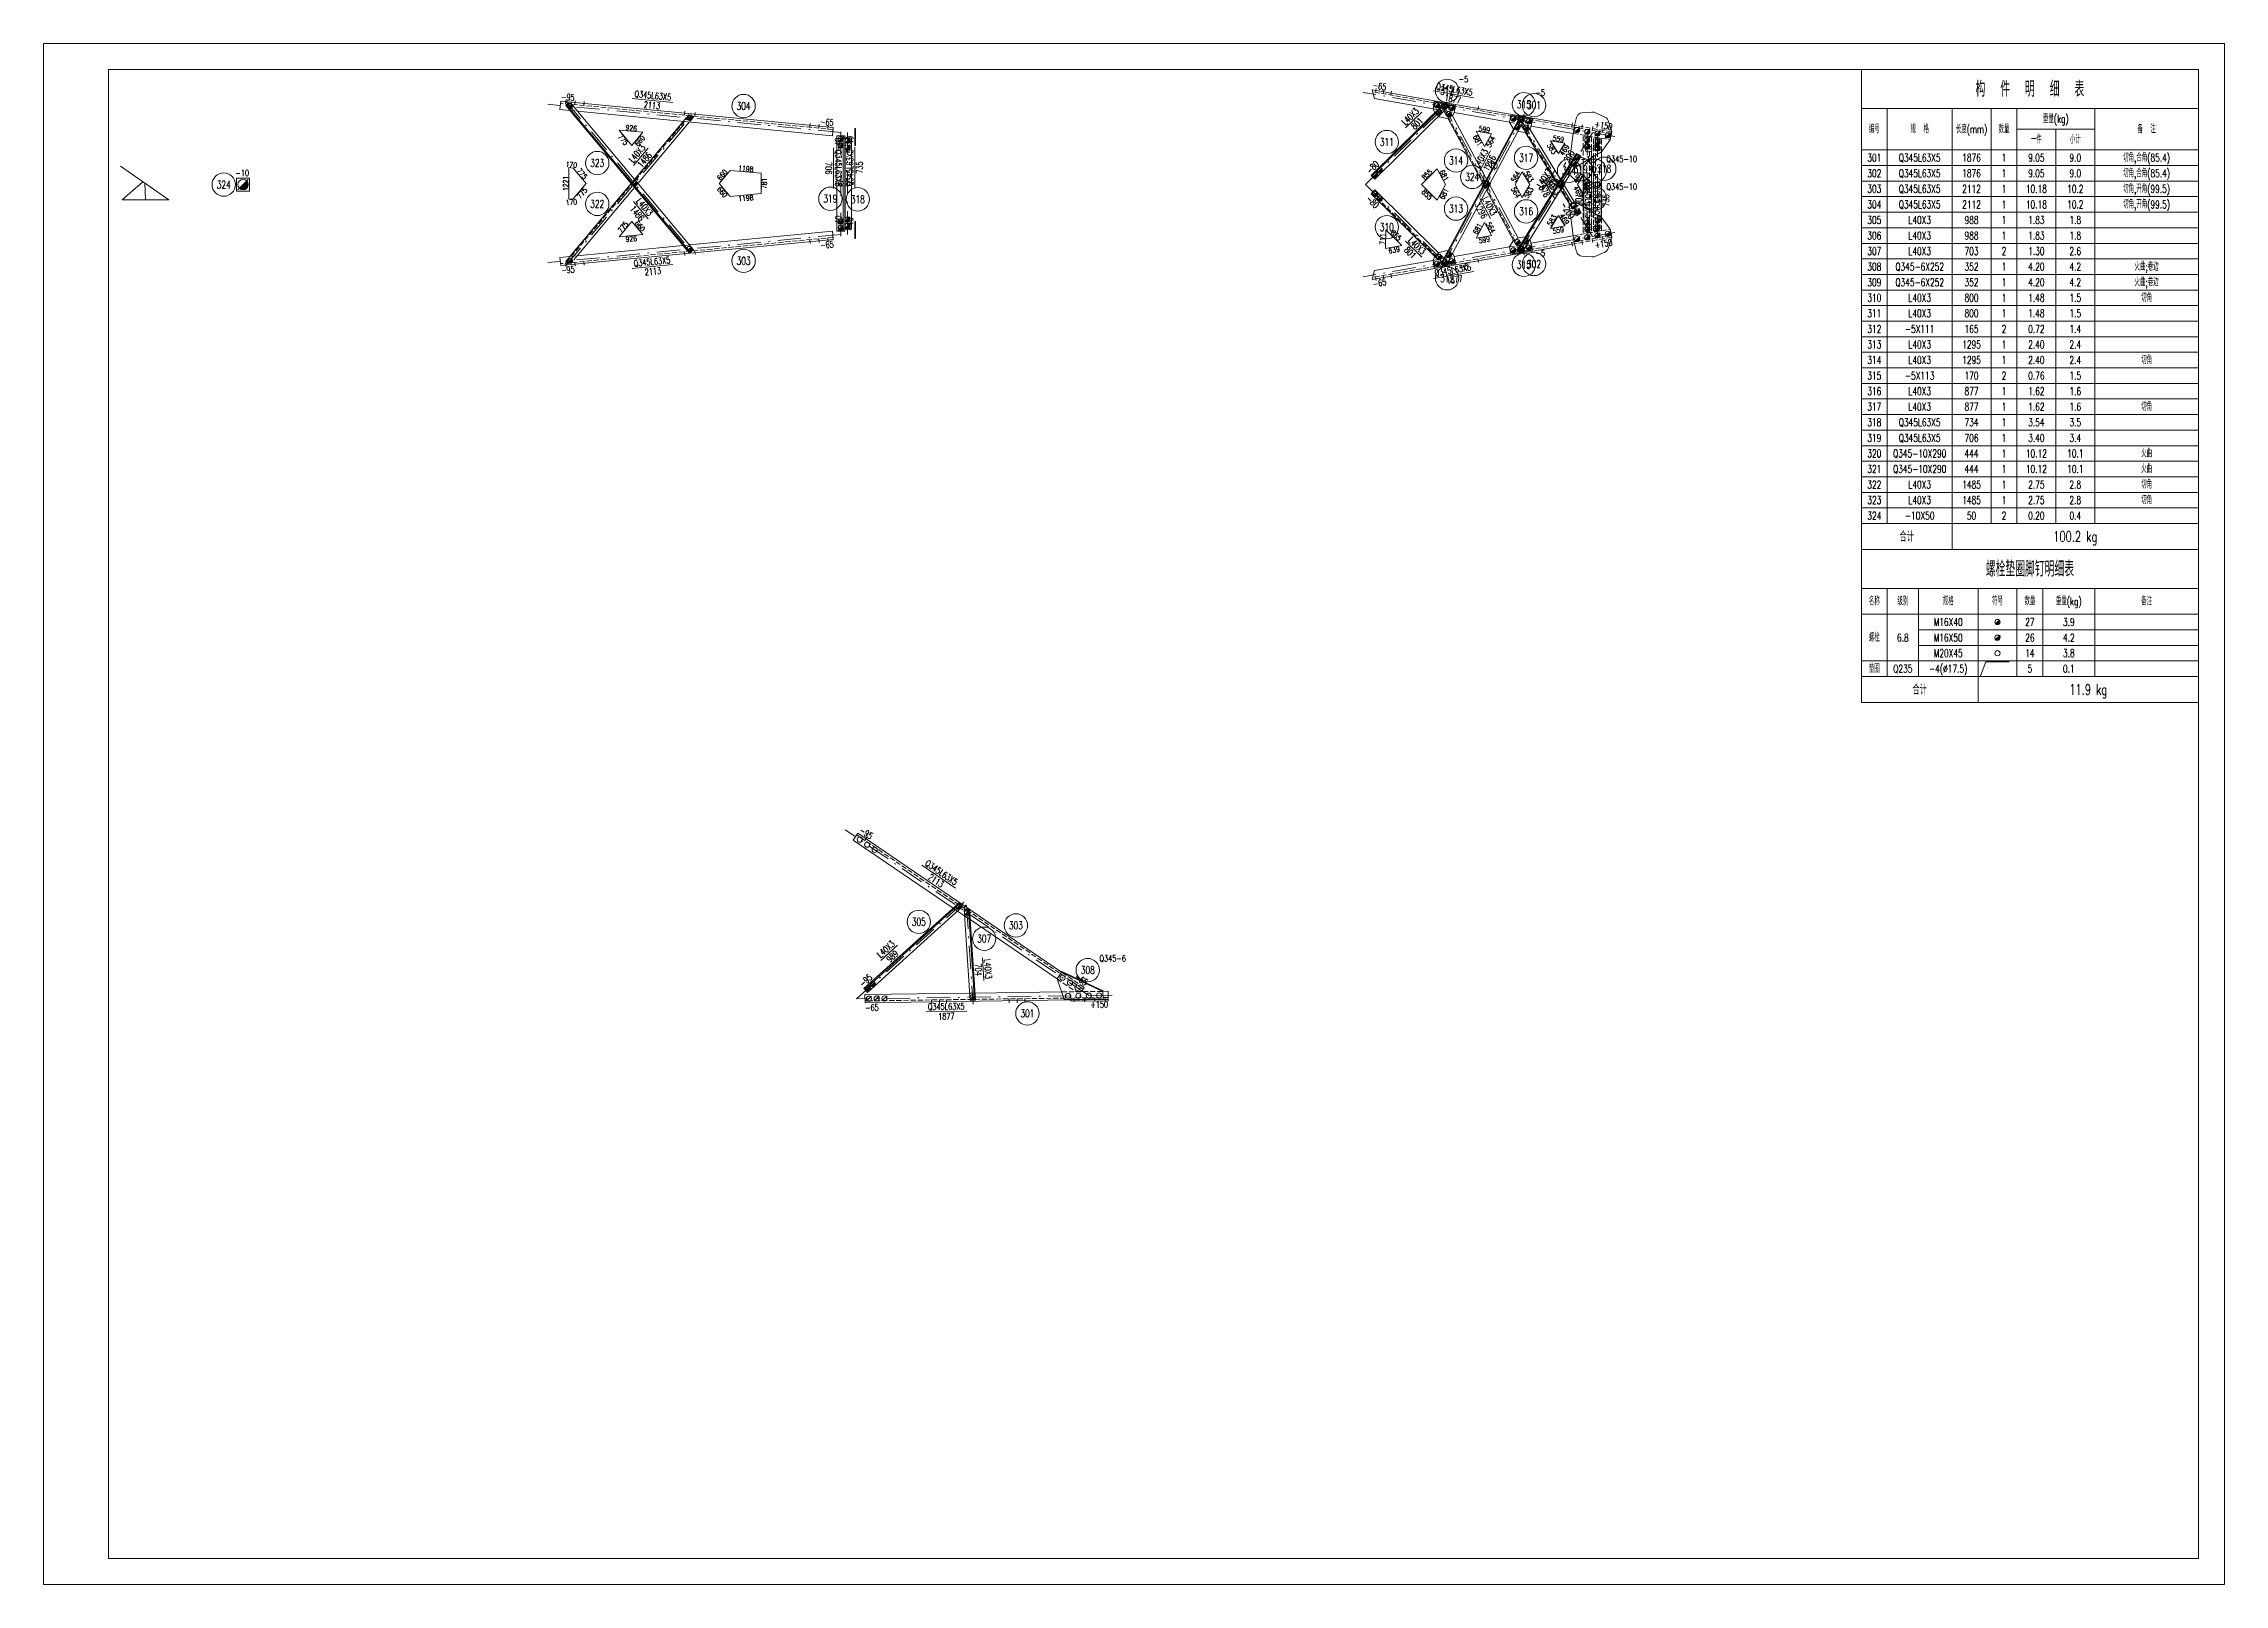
# Model space of a CAD drawing. Extents: x 0 to 841, y 0 to 5426.
# Drawn here: x 0 to 841, y 3020 to 3614 of the extents above; entities that cross this region are included whole.
import ezdxf
from ezdxf.enums import TextEntityAlignment as Align

# ---------------------------------------------------------------- set-up
doc = ezdxf.new("R2010")
doc.units = 0
doc.header["$MEASUREMENT"] = 0
doc.linetypes.add('Dash', pattern=[2.75, 2, -0.75])
doc.linetypes.add('DashDot', pattern=[15.6, 9, -3, 0.6, -3])
doc.layers.get('0').update_dxf_attribs({"linetype": 'CONTINUOUS', "lineweight": 25})
doc.styles.get("Standard").update_dxf_attribs({"font": 'simplex.shx', "width": 0.7, "height": 3, "bigfont": 'gbhzfs.shx'})

msp = doc.modelspace()

# ---------------------------------------------------------------- texts
at = {"color": 7, "linetype": 'Continuous', "lineweight": 13, "width": 0.7}
for s, p in [('-5', (545.74, 3600.3)), ('-5', (575.35, 3595.1)), ('-10', (555.46, 3567.1)), ('-10', (592.76, 3569.44)), ('Q345-10', (602.69, 3569.5)), ('-10', (73.95, 3564.16)), ('Q345-10', (602.69, 3558.82)), ('-5', (575.35, 3533.23)), ('-5', (545.74, 3528.03)), ('Q345-6', (407.16, 3261.32))]:
    msp.add_text(s, height=2.4, dxfattribs=at).set_placement(p, align=Align.MIDDLE_LEFT)
at = {"color": 3, "linetype": 'Continuous', "lineweight": 13, "width": 0.7}
for s, height, p in [('构  件  明  细  表', 6, (766, 3596.5)), ('编号', 3, (706, 3581)), ('规  格', 3, (723.5, 3581)), ('长度(mm)', 3, (743.5, 3581)), ('数量', 3, (756, 3581)), ('重量(kg)', 3, (776, 3585)), ('备  注', 3, (811, 3581)), ('一件', 3, (768.5, 3577)), ('小计', 3, (783.5, 3577)), ('301', 3, (706, 3570)), ('Q345L63X5', 3, (723.5, 3570)), ('1876', 3, (743.5, 3570)), ('1', 3, (756, 3570)), ('9.05', 3, (768.5, 3570)), ('9.0', 3, (783.5, 3570)), ('切角,合角(85.4)', 3, (811, 3570)), ('切角,合角(85.4)', 3, (811, 3564)), ('302', 3, (706, 3564)), ('303', 3, (706, 3558)), ('Q345L63X5', 3, (723.5, 3564)), ('Q345L63X5', 3, (723.5, 3558)), ('2112', 3, (743.5, 3558)), ('1876', 3, (743.5, 3564)), ('1', 3, (756, 3564)), ('1', 3, (756, 3558)), ('10.18', 3, (768.5, 3558)), ('9.05', 3, (768.5, 3564)), ('10.2', 3, (783.5, 3558)), ('9.0', 3, (783.5, 3564)), ('切角,开角(99.5)', 3, (811, 3558)), ('304', 3, (706, 3552)), ('Q345L63X5', 3, (723.5, 3552)), ('2112', 3, (743.5, 3552)), ('1', 3, (756, 3552)), ('10.18', 3, (768.5, 3552)), ('10.2', 3, (783.5, 3552)), ('切角,开角(99.5)', 3, (811, 3552)), ('305', 3, (706, 3546)), ('306', 3, (706, 3540)), ('L40X3', 3, (723.5, 3546)), ('L40X3', 3, (723.5, 3540)), ('988', 3, (743.5, 3546)), ('988', 3, (743.5, 3540)), ('1', 3, (756, 3546)), ('1', 3, (756, 3540)), ('1.83', 3, (768.5, 3546)), ('1.83', 3, (768.5, 3540)), ('1.8', 3, (783.5, 3546)), ('1.8', 3, (783.5, 3540)), ('307', 3, (706, 3534)), ('L40X3', 3, (723.5, 3534)), ('703', 3, (743.5, 3534)), ('2', 3, (756, 3534)), ('1.30', 3, (768.5, 3534)), ('2.6', 3, (783.5, 3534)), ('308', 3, (706, 3528)), ('Q345-6X252', 3, (723.5, 3528)), ('352', 3, (743.5, 3528)), ('1', 3, (756, 3528)), ('4.20', 3, (768.5, 3528)), ('4.2', 3, (783.5, 3528)), ('火曲;卷边', 3, (811, 3528)), ('火曲;卷边', 3, (811, 3522)), ('309', 3, (706, 3522)), ('310', 3, (706, 3516)), ('Q345-6X252', 3, (723.5, 3522)), ('L40X3', 3, (723.5, 3516)), ('352', 3, (743.5, 3522)), ('800', 3, (743.5, 3516)), ('1', 3, (756, 3522)), ('1', 3, (756, 3516)), ('4.20', 3, (768.5, 3522)), ('1.48', 3, (768.5, 3516)), ('4.2', 3, (783.5, 3522)), ('1.5', 3, (783.5, 3516)), ('切角', 3, (811, 3516)), ('311', 3, (706, 3510)), ('L40X3', 3, (723.5, 3510)), ('800', 3, (743.5, 3510)), ('1', 3, (756, 3510)), ('1.48', 3, (768.5, 3510)), ('1.5', 3, (783.5, 3510)), ('312', 3, (706, 3504)), ('313', 3, (706, 3498)), ('-5X111', 3, (723.5, 3504)), ('L40X3', 3, (723.5, 3498)), ('1295', 3, (743.5, 3498)), ('165', 3, (743.5, 3504)), ('2', 3, (756, 3504)), ('1', 3, (756, 3498)), ('0.72', 3, (768.5, 3504)), ('2.40', 3, (768.5, 3498)), ('2.4', 3, (783.5, 3498)), ('1.4', 3, (783.5, 3504)), ('314', 3, (706, 3492)), ('L40X3', 3, (723.5, 3492)), ('1295', 3, (743.5, 3492)), ('1', 3, (756, 3492)), ('2.40', 3, (768.5, 3492)), ('2.4', 3, (783.5, 3492)), ('切角', 3, (811, 3492)), ('315', 3, (706, 3486)), ('-5X113', 3, (723.5, 3486)), ('170', 3, (743.5, 3486)), ('2', 3, (756, 3486)), ('0.76', 3, (768.5, 3486)), ('1.5', 3, (783.5, 3486)), ('316', 3, (706, 3480)), ('317', 3, (706, 3474)), ('L40X3', 3, (723.5, 3480)), ('L40X3', 3, (723.5, 3474)), ('877', 3, (743.5, 3480)), ('877', 3, (743.5, 3474)), ('1', 3, (756, 3480)), ('1', 3, (756, 3474)), ('1.62', 3, (768.5, 3480)), ('1.62', 3, (768.5, 3474)), ('1.6', 3, (783.5, 3480)), ('1.6', 3, (783.5, 3474)), ('切角', 3, (811, 3474)), ('318', 3, (706, 3468)), ('Q345L63X5', 3, (723.5, 3468)), ('734', 3, (743.5, 3468)), ('1', 3, (756, 3468)), ('3.54', 3, (768.5, 3468)), ('3.5', 3, (783.5, 3468)), ('319', 3, (706, 3462)), ('320', 3, (706, 3456)), ('Q345-10X290', 3, (723.5, 3456)), ('Q345L63X5', 3, (723.5, 3462)), ('706', 3, (743.5, 3462)), ('444', 3, (743.5, 3456)), ('1', 3, (756, 3462)), ('1', 3, (756, 3456)), ('10.12', 3, (768.5, 3456)), ('3.40', 3, (768.5, 3462)), ('10.1', 3, (783.5, 3456)), ('3.4', 3, (783.5, 3462)), ('火曲', 3, (811, 3456)), ('321', 3, (706, 3450)), ('Q345-10X290', 3, (723.5, 3450)), ('444', 3, (743.5, 3450)), ('1', 3, (756, 3450)), ('10.12', 3, (768.5, 3450)), ('10.1', 3, (783.5, 3450)), ('火曲', 3, (811, 3450)), ('322', 3, (706, 3444)), ('L40X3', 3, (723.5, 3444)), ('1485', 3, (743.5, 3444)), ('1', 3, (756, 3444)), ('2.75', 3, (768.5, 3444)), ('2.8', 3, (783.5, 3444)), ('切角', 3, (811, 3444)), ('切角', 3, (811, 3438)), ('323', 3, (706, 3438)), ('324', 3, (706, 3432)), ('-10X50', 3, (723.5, 3432)), ('L40X3', 3, (723.5, 3438)), ('1485', 3, (743.5, 3438)), ('50', 3, (743.5, 3432)), ('2', 3, (756, 3432)), ('1', 3, (756, 3438)), ('2.75', 3, (768.5, 3438)), ('0.20', 3, (768.5, 3432)), ('2.8', 3, (783.5, 3438)), ('0.4', 3, (783.5, 3432)), ('合计', 4, (718.5, 3424)), ('100.2 kg', 4, (783.5, 3424)), ('螺栓垫圈脚钉明细表', 6, (766, 3411.5)), ('名称', 3, (706, 3399)), ('级别', 3, (717, 3399)), ('规格', 3, (734.5, 3399)), ('符号', 3, (753.5, 3399)), ('数量', 3, (766, 3399)), ('重量(kg)', 3, (781, 3399)), ('备注', 3, (811, 3399)), ('M16X40', 3, (734.5, 3391)), ('27', 3, (766, 3391)), ('3.9', 3, (781, 3391)), ('螺栓', 3, (706, 3385)), ('6.8', 3, (717, 3385)), ('M16X50', 3, (734.5, 3385)), ('26', 3, (766, 3385)), ('4.2', 3, (781, 3385)), ('垫圈', 3, (706, 3373)), ('Q235', 3, (717, 3373)), ('-4(%%c17.5)', 3, (734.5, 3373)), ('M20X45', 3, (734.5, 3379)), ('14', 3, (766, 3379)), ('5', 3, (766, 3373)), ('3.8', 3, (781, 3379)), ('0.1', 3, (781, 3373)), ('合计', 4, (723.5, 3365)), ('11.9 kg', 4, (788.5, 3365))]:
    msp.add_text(s, height=height, dxfattribs=at).set_placement(p, align=Align.MIDDLE_CENTER)
at = {"color": 7, "linetype": 'Continuous', "lineweight": 13, "width": 0.7}
for s, rotation, p in [('-95', 354.49788, (202.19, 3593.37)), ('Q345L63X5', 354.49788, (234.97, 3593.98)), ('2113', 354.49788, (234.62, 3590.25)), ('-65', 350.04256, (515.22, 3597.6)), ('Q345L63X5', 350.04256, (544.08, 3596.34)), ('1877', 350.04256, (543.43, 3592.65)), ('-65', 354.49788, (302.08, 3583.75)), ('L40X3', 44.55598, (527.03, 3585.91)), ('801', 44.55598, (529.66, 3583.24)), ('+150', 350.04256, (601.58, 3582.44)), ('L40X3', 50.03247, (228.89, 3571.61)), ('-40', 90, (306.48, 3575.11)), ('-40', 90, (310.9, 3575.82)), ('-40', 270, (595.82, 3574.69)), ('-40', 270, (598.77, 3575.39)), ('1486', 50.03247, (231.77, 3569.2)), ('706', 270, (302.73, 3565.97)), ('Q345L63X5', 270, (306.48, 3565.97)), ('Q345L63X5', 90, (310.9, 3566.21)), ('735', 90, (314.65, 3566.21)), ('-80', 44.55598, (512.52, 3566.36)), ('L40X3', 61.73234, (554.31, 3569.72)), ('1296', 61.73234, (557.61, 3567.94)), ('-200', 58.45774, (587.78, 3569.66)), ('L40X3', 58.45774, (578.77, 3562.15)), ('878', 301.54226, (578.77, 3557.18)), ('L40X3', 301.54226, (581.97, 3559.14)), ('878', 58.45774, (581.97, 3560.19)), ('Q345L63X5', 270, (595.82, 3553.78)), ('Q345L63X5', 90, (598.77, 3553.55)), ('1486', 309.96753, (228.89, 3548.57)), ('L40X3', 309.96753, (231.77, 3550.98)), ('-80', 315.4452, (512.52, 3552.97)), ('1296', 298.26766, (554.31, 3549.61)), ('L40X3', 298.26766, (557.61, 3551.38)), ('-200', 301.54226, (587.78, 3549.67)), ('706', 270, (592.07, 3553.78)), ('735', 90, (602.52, 3553.55)), ('-40', 90, (306.48, 3545.07)), ('-40', 90, (310.9, 3544.36)), ('-40', 270, (595.82, 3544.64)), ('-40', 270, (598.77, 3543.94)), ('-65', 5.50212, (302.08, 3536.43)), ('801', 315.4452, (527.03, 3533.42)), ('L40X3', 315.4452, (529.66, 3536.09)), ('+150', 9.95744, (601.58, 3536.89)), ('-95', 5.50212, (202.19, 3526.81)), ('Q345L63X5', 5.50212, (234.62, 3529.93)), ('2113', 5.50212, (234.97, 3526.2)), ('Q345L63X5', 9.95744, (543.43, 3526.68)), ('1877', 9.95744, (544.08, 3522.99)), ('-65', 9.95744, (515.22, 3521.73)), ('-95', 325.76092, (317.2, 3309.64)), ('Q345L63X5', 325.76092, (346.24, 3294.41)), ('2113', 325.76092, (344.13, 3291.31)), ('L40X3', 42.05941, (324.83, 3264.89)), ('989', 42.05941, (327.34, 3262.11)), ('-95', 42.05941, (317.06, 3252.83)), ('704', 273.83597, (360.46, 3257.01)), ('L40X3', 273.83597, (364.2, 3257.26)), ('-65', 325.76092, (400.16, 3253.17)), ('-65', 0.7896, (319.44, 3242.36)), ('Q345L63X5', 0.7896, (348.08, 3242.76)), ('1877', 0.7896, (348.13, 3239.01)), ('+150', 0.7896, (407.11, 3243.57))]:
    msp.add_text(s, height=2.5, rotation=rotation, dxfattribs=at).set_placement(p, align=Align.MIDDLE_CENTER)
for s, p in [('304', (269.95, 3589.94)), ('312', (541.24, 3595.8)), ('315', (570.85, 3590.6)), ('301', (574.76, 3590.27)), ('311', (517.99, 3576.07)), ('323', (213.51, 3567.97)), ('314', (544.68, 3568.94)), ('317', (571.7, 3569.99)), ('324', (588.26, 3564.94)), ('319', (592.75, 3565.55)), ('321', (598.19, 3565)), ('318', (601.85, 3565.78)), ('324', (69.45, 3559.66)), ('324', (550.96, 3562.6)), ('322', (213.51, 3552.21)), ('319', (303.41, 3554.21)), ('318', (313.98, 3553.97)), ('313', (544.68, 3550.39)), ('316', (571.7, 3549.34)), ('320', (598.19, 3554.32)), ('310', (517.99, 3543.26)), ('303', (269.95, 3530.25)), ('312', (541.24, 3523.53)), ('315', (570.85, 3528.73)), ('302', (574.76, 3529.06)), ('305', (337.51, 3275.42)), ('303', (374.96, 3274.04)), ('307', (362.74, 3268.91)), ('308', (402.66, 3256.82)), ('301', (379.39, 3240.12))]:
    msp.add_text(s, height=3, dxfattribs=at).set_placement(p, align=Align.MIDDLE_CENTER)
at = {"color": 7, "linetype": 'Continuous', "lineweight": 20, "width": 0.7}
for s, rotation, p in [('775', 309.96753, (223.48, 3576.96)), ('926', 354.49788, (226.63, 3581.45)), ('660', 50.03247, (229.93, 3576.51)), ('681', 298.26766, (553.01, 3576.72)), ('599', 350.04256, (555.61, 3580.95)), ('564', 61.73234, (558.07, 3576.2)), ('583', 301.54226, (581.68, 3573.47)), ('559', 350.04256, (584.14, 3577.28)), ('469', 58.45774, (586.48, 3572.99)), ('170', 354.49788, (203.52, 3567.31)), ('1198', 354.49788, (270.83, 3565.77)), ('1221', 90, (201.36, 3560.09)), ('775', 50.03247, (207.66, 3556.35)), ('775', 309.96753, (207.66, 3563.83)), ('660', 50.03247, (261.72, 3563.39)), ('660', 309.96753, (261.72, 3556.79)), ('781', 90, (277.88, 3560.09)), ('855', 44.55598, (533.53, 3563.52)), ('855', 315.4453, (533.53, 3555.81)), ('681', 298.26766, (540.09, 3563.23)), ('681', 61.73222, (540.09, 3556.09)), ('564', 61.73234, (567.76, 3562.72)), ('564', 298.26766, (567.76, 3556.61)), ('583', 58.45774, (572.7, 3556.55)), ('583', 301.54226, (572.7, 3562.77)), ('469', 58.45774, (591.77, 3562.29)), ('469', 301.54226, (591.77, 3557.04)), ('800', 90, (595.22, 3559.66)), ('170', 5.50212, (203.52, 3552.87)), ('1198', 5.50212, (270.83, 3554.42)), ('775', 50.03247, (223.48, 3543.23)), ('660', 309.96753, (229.93, 3543.67)), ('855', 315.4453, (521.57, 3540.04)), ('681', 61.73222, (553.01, 3542.61)), ('564', 298.26766, (558.07, 3543.13)), ('583', 58.45774, (581.68, 3545.85)), ('559', 9.95744, (584.14, 3542.04)), ('469', 301.54226, (586.48, 3546.34)), ('926', 5.50212, (226.63, 3538.73)), ('711', 88.41961, (516.38, 3538.67)), ('639', 9.95744, (520.83, 3534.45)), ('599', 9.95744, (555.61, 3538.37))]:
    msp.add_text(s, height=2, rotation=rotation, dxfattribs=at).set_placement(p, align=Align.MIDDLE_CENTER)

# ---------------------------------------------------------------- blocks, each defined once
blk = doc.blocks.new('M16X40S')
at = {"color": 3, "linetype": 'Continuous', "lineweight": 13}
blk.add_line((-0.707, -0.707), (0.707, 0.707), dxfattribs=at)
blk.add_circle((0, 0), 1, dxfattribs=at)
for radius in [0.9, 0.8, 0.7, 0.6, 0.5, 0.4, 0.3, 0.2, 0.1]:
    blk.add_arc((0, 0), radius, 225, 45, dxfattribs=at)
blk = doc.blocks.new('M16X50S')
at = {"color": 3, "linetype": 'Continuous', "lineweight": 13}
blk.add_line((-1, -1), (1, 1), dxfattribs=at)
blk.add_circle((0, 0), 1, dxfattribs=at)
for radius in [0.9, 0.8, 0.7, 0.6, 0.5, 0.4, 0.3, 0.2, 0.1]:
    blk.add_arc((0, 0), radius, 225, 45, dxfattribs=at)
blk = doc.blocks.new('M20X45S')
at = {"color": 3, "linetype": 'Continuous', "lineweight": 13}
blk.add_circle((0, 0), 1, dxfattribs=at)
blk = doc.blocks.new('WasherML')
at = {"color": 3, "linetype": 'Continuous', "lineweight": 13}
for p, q in [((-6.5, -2.7), (-4.5, 2.7)), ((-4.5, 2.7), (4.5, 2.7))]:
    blk.add_line(p, q, dxfattribs=at)
blk = doc.blocks.new('M20X55S')
at = {"color": 3, "linetype": 'Continuous', "lineweight": 13}
blk.add_line((-1, -1), (1, 1), dxfattribs=at)
blk.add_circle((0, 0), 1, dxfattribs=at)
blk = doc.blocks.new('DefaultBolt')
at = {"color": 3, "linetype": 'Continuous', "lineweight": 13}
for p, q in [((-0.1, -0.1), (0.1, 0.1)), ((0.1, -0.1), (-0.1, 0.1))]:
    blk.add_line(p, q, dxfattribs=at)
blk.add_circle((0, 0), 1, dxfattribs=at)

# ---------------------------------------------------------------- linework, layer by layer
at = {"color": 7, "linetype": 'Continuous', "lineweight": 18}
for p, q in [((0, 3614), (841, 3614)), ((0, 3020), (0, 3614)), ((841, 3020), (841, 3614)), ((25, 3604), (831, 3604)), ((25, 3030), (25, 3604)), ((831, 3030), (831, 3604)), ((25, 3030), (831, 3030)), ((0, 3020), (841, 3020))]:
    msp.add_line(p, q, dxfattribs=at)
at = {"color": 2, "linetype": 'DashDot', "lineweight": 0}
for p, q in [((201.21, 3591.91), (250.83, 3532.71)), ((605.9, 3578.15), (508.83, 3595.19)), ((509.81, 3559.66), (542.25, 3591.6)), ((538.99, 3592.09), (571.08, 3532.41)), ((307.6, 3579.73), (194.51, 3590.62)), ((201.21, 3528.27), (250.83, 3587.47)), ((538.99, 3527.23), (571.08, 3586.92)), ((568.34, 3586.84), (597.3, 3539.66)), ((307.43, 3539.74), (307.43, 3580.44)), ((309.96, 3540.44), (309.96, 3579.74)), ((568.34, 3532.49), (597.3, 3579.66)), ((595.3, 3580.01), (595.3, 3539.31)), ((599.3, 3579.31), (599.3, 3540.01)), ((509.81, 3559.66), (542.25, 3527.73)), ((605.9, 3541.18), (508.83, 3524.13)), ((307.6, 3540.45), (194.51, 3529.56)), ((403.06, 3246.99), (309.15, 3310.91)), ((354.84, 3283.05), (313.51, 3245.76)), ((355.92, 3281.7), (358.47, 3243.63)), ((412.06, 3247.12), (313.51, 3245.76))]:
    msp.add_line(p, q, dxfattribs=at)
at = {"color": 7, "linetype": 'Continuous', "lineweight": 13}
for p, q in [((242.63, 3591.36), (226.96, 3592.87)), ((551.51, 3593.13), (536, 3595.86)), ((525.22, 3581.5), (531.46, 3587.64)), ((227.52, 3567.05), (233.14, 3573.76)), ((304.61, 3558.1), (304.61, 3573.85)), ((312.78, 3558.33), (312.78, 3574.08)), ((553.89, 3564.98), (558.03, 3572.68)), ((578.08, 3557.44), (582.66, 3564.9)), ((578.08, 3561.89), (582.66, 3554.43)), ((593.95, 3561.66), (593.95, 3545.91)), ((600.65, 3561.42), (600.65, 3545.67)), ((227.52, 3553.13), (233.14, 3546.42)), ((553.89, 3554.35), (558.03, 3546.64)), ((525.22, 3537.82), (531.46, 3531.68)), ((242.63, 3528.82), (226.96, 3527.31)), ((551.51, 3526.19), (536, 3523.47)), ((351.69, 3288.43), (338.67, 3297.29)), ((329.33, 3266.43), (322.84, 3260.57)), ((362.04, 3261.5), (362.62, 3252.77)), ((355.98, 3240.99), (340.23, 3240.78))]:
    msp.add_line(p, q, dxfattribs=at)
at = {"color": 1, "linetype": 'Dash', "lineweight": 0}
for p, q in [((604.57, 3579.25), (512.53, 3595.41)), ((304.44, 3580.89), (199.32, 3591.01)), ((201.71, 3529.8), (249.22, 3586.49)), ((202.98, 3588.25), (205.81, 3587.98)), ((246.65, 3584.04), (248.75, 3586.55)), ((248.75, 3586.55), (249.75, 3586.42)), ((250.63, 3585.68), (249.06, 3583.81)), ((249.75, 3586.42), (250.63, 3585.68)), ((535.84, 3588.88), (543.96, 3587.45)), ((536.56, 3587.4), (537.96, 3585.98)), ((539.79, 3590.82), (538.82, 3590.3)), ((538.82, 3590.3), (541.54, 3585.23)), ((539.17, 3590.49), (569.69, 3533.73)), ((540.91, 3590.63), (539.79, 3590.82)), ((540.9, 3590.83), (540.17, 3590.96)), ((543.3, 3586.18), (540.91, 3590.63)), ((565.32, 3583.7), (573.69, 3582.23)), ((569.29, 3585.67), (568.27, 3585.04)), ((568.27, 3585.04), (571.41, 3579.92)), ((568.61, 3585.25), (591.55, 3547.87)), ((570.37, 3585.44), (569.29, 3585.67)), ((570.19, 3585.69), (569.36, 3585.84)), ((573.11, 3580.97), (570.37, 3585.44)), ((566.88, 3581.23), (568.64, 3580.28)), ((589.89, 3579.39), (604.16, 3576.89)), ((604.7, 3579.99), (590.43, 3582.49)), ((593.75, 3568.13), (593.75, 3578.01)), ((593.75, 3578.01), (596.9, 3578.01)), ((596.15, 3578.01), (596.15, 3541.31)), ((596.9, 3578.01), (596.9, 3569.99)), ((597.7, 3577.31), (597.7, 3570.46)), ((600.85, 3577.31), (597.7, 3577.31)), ((598.45, 3577.31), (598.45, 3542.01)), ((600.85, 3572.31), (600.85, 3577.31)), ((604.16, 3576.89), (604.7, 3579.99)), ((588.6, 3567.4), (590.3, 3566.36)), ((226.58, 3560.09), (227.88, 3561.65)), ((229.19, 3560.09), (227.88, 3558.53)), ((556.71, 3558.09), (554.95, 3559.04)), ((555.15, 3559.93), (556.42, 3557.55)), ((556.14, 3561.24), (557.9, 3560.29)), ((557.7, 3559.4), (556.42, 3561.78)), ((585.21, 3558.07), (583.51, 3559.12)), ((583.7, 3559.9), (585.02, 3557.75)), ((584.82, 3561.25), (586.52, 3560.2)), ((586.34, 3559.42), (585.02, 3561.58)), ((512.24, 3556.43), (540.48, 3528.62)), ((588.6, 3551.92), (591.21, 3547.66)), ((592.92, 3548.71), (590.3, 3552.97)), ((593.75, 3541.31), (593.75, 3551.2)), ((596.9, 3549.34), (596.9, 3541.31)), ((589.89, 3539.94), (604.16, 3542.44)), ((591.21, 3547.66), (592.92, 3548.71)), ((596.9, 3541.31), (593.75, 3541.31)), ((597.7, 3548.87), (597.7, 3542.01)), ((597.7, 3542.01), (600.85, 3542.01)), ((600.85, 3542.01), (600.85, 3547.01)), ((604.16, 3542.44), (604.7, 3539.34)), ((304.44, 3539.3), (199.32, 3529.17)), ((205.81, 3532.21), (203.39, 3529.31)), ((246.65, 3536.14), (249.06, 3536.37)), ((604.57, 3540.08), (512.53, 3523.92)), ((541.88, 3529.49), (537.96, 3533.35)), ((543.3, 3533.15), (541.54, 3534.09)), ((565.32, 3535.62), (573.69, 3537.09)), ((566.88, 3538.1), (569.28, 3533.65)), ((571.25, 3534.21), (568.64, 3539.05)), ((569.28, 3533.65), (570.72, 3533.92)), ((569.53, 3533.52), (570.22, 3533.64)), ((570.72, 3533.92), (571.25, 3534.21)), ((573.11, 3538.36), (571.41, 3539.4)), ((604.7, 3539.34), (590.43, 3536.83)), ((201.41, 3530.06), (202.98, 3531.93)), ((202.4, 3529.22), (201.41, 3530.06)), ((203.39, 3529.31), (202.4, 3529.22)), ((535.84, 3530.45), (543.96, 3531.87)), ((536.56, 3531.93), (540.02, 3528.52)), ((540.02, 3528.52), (541.18, 3528.78)), ((540.08, 3528.35), (540.79, 3528.47)), ((541.18, 3528.78), (541.88, 3529.49)), ((400.86, 3249.52), (313.55, 3308.94)), ((350.76, 3280.71), (352.46, 3279.55)), ((355.19, 3277.7), (357.29, 3276.27)), ((401.28, 3250.14), (392.6, 3256.05)), ((357.18, 3247.91), (359.19, 3247.94)), ((390.82, 3253.45), (398.02, 3248.55)), ((392.58, 3248.4), (408.54, 3248.62)), ((398.02, 3248.55), (400.21, 3248.57)), ((400.21, 3248.57), (401.28, 3250.14)), ((410.57, 3246.25), (316.78, 3244.95)), ((410.58, 3245.5), (396.1, 3245.3))]:
    msp.add_line(p, q, dxfattribs=at)
at = {"color": 7, "linetype": 'Continuous', "lineweight": 0}
for p, q in [((201.71, 3590.38), (249.41, 3533.47)), ((512.24, 3562.9), (540.76, 3590.98)), ((539.17, 3528.84), (569.84, 3585.88)), ((308.28, 3541.74), (308.28, 3578.44)), ((309.11, 3542.44), (309.11, 3577.74)), ((48.27, 3553.74), (29.67, 3566.79)), ((568.61, 3534.08), (591.55, 3571.46)), ((38.31, 3560.72), (30.35, 3553.75)), ((38.97, 3560.26), (39.31, 3553.74)), ((48.27, 3553.74), (30.35, 3553.75)), ((353.32, 3282.49), (316.64, 3249.38)), ((356.62, 3280.24), (358.97, 3245.17))]:
    msp.add_line(p, q, dxfattribs=at)
at = {"color": 1, "linetype": 'Continuous', "lineweight": 0}
for p, q in [((221.91, 3580.7), (226.89, 3574.76)), ((231.12, 3579.81), (221.91, 3580.7)), ((226.89, 3574.76), (231.12, 3579.81)), ((552.46, 3580.29), (555.68, 3574.29)), ((558.35, 3579.25), (552.46, 3580.29)), ((555.68, 3574.29), (558.35, 3579.25)), ((581.18, 3576.58), (584.23, 3571.62)), ((586.68, 3575.62), (581.18, 3576.58)), ((584.23, 3571.62), (586.68, 3575.62)), ((204.25, 3566.03), (202.56, 3566.2)), ((202.56, 3566.2), (202.56, 3553.98)), ((209.23, 3560.09), (204.25, 3566.03)), ((204.25, 3554.15), (209.23, 3560.09)), ((264.76, 3565.15), (260.52, 3560.09)), ((260.52, 3560.09), (264.76, 3555.04)), ((276.68, 3564), (264.76, 3565.15)), ((276.68, 3556.18), (276.68, 3564)), ((537.42, 3565.67), (531.33, 3559.66)), ((531.33, 3559.66), (537.42, 3553.66)), ((540.65, 3559.66), (537.42, 3565.67)), ((537.42, 3553.66), (540.65, 3559.66)), ((570.15, 3564.63), (567.48, 3559.66)), ((567.48, 3559.66), (570.15, 3554.7)), ((573.2, 3559.66), (570.15, 3564.63)), ((570.15, 3554.7), (573.2, 3559.66)), ((594.02, 3563.66), (591.57, 3559.66)), ((591.57, 3559.66), (594.02, 3555.66)), ((594.02, 3555.66), (594.02, 3563.66)), ((202.56, 3553.98), (204.25, 3554.15)), ((264.76, 3555.04), (276.68, 3556.18)), ((226.89, 3545.43), (221.91, 3539.48)), ((231.12, 3540.37), (226.89, 3545.43)), ((517.68, 3542.19), (517.48, 3535.08)), ((523.77, 3536.18), (517.68, 3542.19)), ((555.68, 3545.04), (552.46, 3539.04)), ((558.35, 3540.07), (555.68, 3545.04)), ((584.23, 3547.71), (581.18, 3542.74)), ((581.18, 3542.74), (586.68, 3543.71)), ((586.68, 3543.71), (584.23, 3547.71)), ((221.91, 3539.48), (231.12, 3540.37)), ((517.48, 3535.08), (523.77, 3536.18)), ((552.46, 3539.04), (558.35, 3540.07))]:
    msp.add_line(p, q, dxfattribs=at)
at = {"color": 3, "linetype": 'Continuous', "lineweight": 13}
for points in [[(701, 3604), (701, 3589), (831, 3589), (831, 3604)], [(701, 3589), (701, 3573), (711, 3573), (711, 3589)], [(711, 3589), (711, 3573), (736, 3573), (736, 3589)], [(736, 3589), (736, 3573), (751, 3573), (751, 3589)], [(751, 3589), (751, 3573), (761, 3573), (761, 3589)], [(761, 3589), (761, 3581), (791, 3581), (791, 3589)], [(791, 3589), (791, 3573), (831, 3573), (831, 3589)], [(761, 3581), (761, 3573), (776, 3573), (776, 3581)], [(776, 3581), (776, 3573), (791, 3573), (791, 3581)], [(701, 3573), (701, 3567), (711, 3567), (711, 3573)], [(701, 3567), (701, 3561), (711, 3561), (711, 3567)], [(711, 3573), (711, 3567), (736, 3567), (736, 3573)], [(711, 3567), (711, 3561), (736, 3561), (736, 3567)], [(736, 3573), (736, 3567), (751, 3567), (751, 3573)], [(736, 3567), (736, 3561), (751, 3561), (751, 3567)], [(751, 3573), (751, 3567), (761, 3567), (761, 3573)], [(751, 3567), (751, 3561), (761, 3561), (761, 3567)], [(761, 3573), (761, 3567), (776, 3567), (776, 3573)], [(761, 3567), (761, 3561), (776, 3561), (776, 3567)], [(776, 3573), (776, 3567), (791, 3567), (791, 3573)], [(776, 3567), (776, 3561), (791, 3561), (791, 3567)], [(791, 3573), (791, 3567), (831, 3567), (831, 3573)], [(791, 3567), (791, 3561), (831, 3561), (831, 3567)], [(701, 3561), (701, 3555), (711, 3555), (711, 3561)], [(711, 3561), (711, 3555), (736, 3555), (736, 3561)], [(736, 3561), (736, 3555), (751, 3555), (751, 3561)], [(751, 3561), (751, 3555), (761, 3555), (761, 3561)], [(761, 3561), (761, 3555), (776, 3555), (776, 3561)], [(776, 3561), (776, 3555), (791, 3555), (791, 3561)], [(791, 3561), (791, 3555), (831, 3555), (831, 3561)], [(701, 3555), (701, 3549), (711, 3549), (711, 3555)], [(711, 3555), (711, 3549), (736, 3549), (736, 3555)], [(736, 3555), (736, 3549), (751, 3549), (751, 3555)], [(751, 3555), (751, 3549), (761, 3549), (761, 3555)], [(761, 3555), (761, 3549), (776, 3549), (776, 3555)], [(776, 3555), (776, 3549), (791, 3549), (791, 3555)], [(791, 3555), (791, 3549), (831, 3549), (831, 3555)], [(701, 3549), (701, 3543), (711, 3543), (711, 3549)], [(701, 3543), (701, 3537), (711, 3537), (711, 3543)], [(711, 3549), (711, 3543), (736, 3543), (736, 3549)], [(711, 3543), (711, 3537), (736, 3537), (736, 3543)], [(736, 3549), (736, 3543), (751, 3543), (751, 3549)], [(736, 3543), (736, 3537), (751, 3537), (751, 3543)], [(751, 3549), (751, 3543), (761, 3543), (761, 3549)], [(751, 3543), (751, 3537), (761, 3537), (761, 3543)], [(761, 3549), (761, 3543), (776, 3543), (776, 3549)], [(761, 3543), (761, 3537), (776, 3537), (776, 3543)], [(776, 3549), (776, 3543), (791, 3543), (791, 3549)], [(776, 3543), (776, 3537), (791, 3537), (791, 3543)], [(791, 3549), (791, 3543), (831, 3543), (831, 3549)], [(791, 3543), (791, 3537), (831, 3537), (831, 3543)], [(701, 3537), (701, 3531), (711, 3531), (711, 3537)], [(711, 3537), (711, 3531), (736, 3531), (736, 3537)], [(736, 3537), (736, 3531), (751, 3531), (751, 3537)], [(751, 3537), (751, 3531), (761, 3531), (761, 3537)], [(761, 3537), (761, 3531), (776, 3531), (776, 3537)], [(776, 3537), (776, 3531), (791, 3531), (791, 3537)], [(791, 3537), (791, 3531), (831, 3531), (831, 3537)], [(701, 3531), (701, 3525), (711, 3525), (711, 3531)], [(701, 3525), (701, 3519), (711, 3519), (711, 3525)], [(711, 3531), (711, 3525), (736, 3525), (736, 3531)], [(711, 3525), (711, 3519), (736, 3519), (736, 3525)], [(736, 3531), (736, 3525), (751, 3525), (751, 3531)], [(736, 3525), (736, 3519), (751, 3519), (751, 3525)], [(751, 3531), (751, 3525), (761, 3525), (761, 3531)], [(751, 3525), (751, 3519), (761, 3519), (761, 3525)], [(761, 3531), (761, 3525), (776, 3525), (776, 3531)], [(761, 3525), (761, 3519), (776, 3519), (776, 3525)], [(776, 3531), (776, 3525), (791, 3525), (791, 3531)], [(776, 3525), (776, 3519), (791, 3519), (791, 3525)], [(791, 3531), (791, 3525), (831, 3525), (831, 3531)], [(791, 3525), (791, 3519), (831, 3519), (831, 3525)], [(701, 3519), (701, 3513), (711, 3513), (711, 3519)], [(711, 3519), (711, 3513), (736, 3513), (736, 3519)], [(736, 3519), (736, 3513), (751, 3513), (751, 3519)], [(751, 3519), (751, 3513), (761, 3513), (761, 3519)], [(761, 3519), (761, 3513), (776, 3513), (776, 3519)], [(776, 3519), (776, 3513), (791, 3513), (791, 3519)], [(791, 3519), (791, 3513), (831, 3513), (831, 3519)], [(701, 3513), (701, 3507), (711, 3507), (711, 3513)], [(701, 3507), (701, 3501), (711, 3501), (711, 3507)], [(711, 3513), (711, 3507), (736, 3507), (736, 3513)], [(711, 3507), (711, 3501), (736, 3501), (736, 3507)], [(736, 3513), (736, 3507), (751, 3507), (751, 3513)], [(736, 3507), (736, 3501), (751, 3501), (751, 3507)], [(751, 3513), (751, 3507), (761, 3507), (761, 3513)], [(751, 3507), (751, 3501), (761, 3501), (761, 3507)], [(761, 3513), (761, 3507), (776, 3507), (776, 3513)], [(761, 3507), (761, 3501), (776, 3501), (776, 3507)], [(776, 3513), (776, 3507), (791, 3507), (791, 3513)], [(776, 3507), (776, 3501), (791, 3501), (791, 3507)], [(791, 3513), (791, 3507), (831, 3507), (831, 3513)], [(791, 3507), (791, 3501), (831, 3501), (831, 3507)], [(701, 3501), (701, 3495), (711, 3495), (711, 3501)], [(711, 3501), (711, 3495), (736, 3495), (736, 3501)], [(736, 3501), (736, 3495), (751, 3495), (751, 3501)], [(751, 3501), (751, 3495), (761, 3495), (761, 3501)], [(761, 3501), (761, 3495), (776, 3495), (776, 3501)], [(776, 3501), (776, 3495), (791, 3495), (791, 3501)], [(791, 3501), (791, 3495), (831, 3495), (831, 3501)], [(701, 3495), (701, 3489), (711, 3489), (711, 3495)], [(711, 3495), (711, 3489), (736, 3489), (736, 3495)], [(736, 3495), (736, 3489), (751, 3489), (751, 3495)], [(751, 3495), (751, 3489), (761, 3489), (761, 3495)], [(761, 3495), (761, 3489), (776, 3489), (776, 3495)], [(776, 3495), (776, 3489), (791, 3489), (791, 3495)], [(791, 3495), (791, 3489), (831, 3489), (831, 3495)], [(701, 3489), (701, 3483), (711, 3483), (711, 3489)], [(701, 3483), (701, 3477), (711, 3477), (711, 3483)], [(711, 3489), (711, 3483), (736, 3483), (736, 3489)], [(711, 3483), (711, 3477), (736, 3477), (736, 3483)], [(736, 3489), (736, 3483), (751, 3483), (751, 3489)], [(736, 3483), (736, 3477), (751, 3477), (751, 3483)], [(751, 3489), (751, 3483), (761, 3483), (761, 3489)], [(751, 3483), (751, 3477), (761, 3477), (761, 3483)], [(761, 3489), (761, 3483), (776, 3483), (776, 3489)], [(761, 3483), (761, 3477), (776, 3477), (776, 3483)], [(776, 3489), (776, 3483), (791, 3483), (791, 3489)], [(776, 3483), (776, 3477), (791, 3477), (791, 3483)], [(791, 3489), (791, 3483), (831, 3483), (831, 3489)], [(791, 3483), (791, 3477), (831, 3477), (831, 3483)], [(701, 3477), (701, 3471), (711, 3471), (711, 3477)], [(711, 3477), (711, 3471), (736, 3471), (736, 3477)], [(736, 3477), (736, 3471), (751, 3471), (751, 3477)], [(751, 3477), (751, 3471), (761, 3471), (761, 3477)], [(761, 3477), (761, 3471), (776, 3471), (776, 3477)], [(776, 3477), (776, 3471), (791, 3471), (791, 3477)], [(791, 3477), (791, 3471), (831, 3471), (831, 3477)], [(701, 3471), (701, 3465), (711, 3465), (711, 3471)], [(701, 3465), (701, 3459), (711, 3459), (711, 3465)], [(711, 3471), (711, 3465), (736, 3465), (736, 3471)], [(711, 3465), (711, 3459), (736, 3459), (736, 3465)], [(736, 3471), (736, 3465), (751, 3465), (751, 3471)], [(736, 3465), (736, 3459), (751, 3459), (751, 3465)], [(751, 3471), (751, 3465), (761, 3465), (761, 3471)], [(751, 3465), (751, 3459), (761, 3459), (761, 3465)], [(761, 3471), (761, 3465), (776, 3465), (776, 3471)], [(761, 3465), (761, 3459), (776, 3459), (776, 3465)], [(776, 3471), (776, 3465), (791, 3465), (791, 3471)], [(776, 3465), (776, 3459), (791, 3459), (791, 3465)], [(791, 3471), (791, 3465), (831, 3465), (831, 3471)], [(791, 3465), (791, 3459), (831, 3459), (831, 3465)], [(701, 3459), (701, 3453), (711, 3453), (711, 3459)], [(711, 3459), (711, 3453), (736, 3453), (736, 3459)], [(736, 3459), (736, 3453), (751, 3453), (751, 3459)], [(751, 3459), (751, 3453), (761, 3453), (761, 3459)], [(761, 3459), (761, 3453), (776, 3453), (776, 3459)], [(776, 3459), (776, 3453), (791, 3453), (791, 3459)], [(791, 3459), (791, 3453), (831, 3453), (831, 3459)], [(701, 3453), (701, 3447), (711, 3447), (711, 3453)], [(711, 3453), (711, 3447), (736, 3447), (736, 3453)], [(736, 3453), (736, 3447), (751, 3447), (751, 3453)], [(751, 3453), (751, 3447), (761, 3447), (761, 3453)], [(761, 3453), (761, 3447), (776, 3447), (776, 3453)], [(776, 3453), (776, 3447), (791, 3447), (791, 3453)], [(791, 3453), (791, 3447), (831, 3447), (831, 3453)], [(701, 3447), (701, 3441), (711, 3441), (711, 3447)], [(701, 3441), (701, 3435), (711, 3435), (711, 3441)], [(711, 3447), (711, 3441), (736, 3441), (736, 3447)], [(711, 3441), (711, 3435), (736, 3435), (736, 3441)], [(736, 3447), (736, 3441), (751, 3441), (751, 3447)], [(736, 3441), (736, 3435), (751, 3435), (751, 3441)], [(751, 3447), (751, 3441), (761, 3441), (761, 3447)], [(751, 3441), (751, 3435), (761, 3435), (761, 3441)], [(761, 3447), (761, 3441), (776, 3441), (776, 3447)], [(761, 3441), (761, 3435), (776, 3435), (776, 3441)], [(776, 3447), (776, 3441), (791, 3441), (791, 3447)], [(776, 3441), (776, 3435), (791, 3435), (791, 3441)], [(791, 3447), (791, 3441), (831, 3441), (831, 3447)], [(791, 3441), (791, 3435), (831, 3435), (831, 3441)], [(701, 3435), (701, 3429), (711, 3429), (711, 3435)], [(711, 3435), (711, 3429), (736, 3429), (736, 3435)], [(736, 3435), (736, 3429), (751, 3429), (751, 3435)], [(751, 3435), (751, 3429), (761, 3429), (761, 3435)], [(761, 3435), (761, 3429), (776, 3429), (776, 3435)], [(776, 3435), (776, 3429), (791, 3429), (791, 3435)], [(791, 3435), (791, 3429), (831, 3429), (831, 3435)], [(701, 3429), (701, 3419), (736, 3419), (736, 3429)], [(736, 3429), (736, 3419), (831, 3419), (831, 3429)], [(701, 3419), (701, 3404), (831, 3404), (831, 3419)], [(701, 3404), (701, 3394), (711, 3394), (711, 3404)], [(711, 3404), (711, 3394), (723, 3394), (723, 3404)], [(723, 3404), (723, 3394), (746, 3394), (746, 3404)], [(746, 3404), (746, 3394), (761, 3394), (761, 3404)], [(761, 3404), (761, 3394), (771, 3394), (771, 3404)], [(771, 3404), (771, 3394), (791, 3394), (791, 3404)], [(791, 3404), (791, 3394), (831, 3394), (831, 3404)], [(701, 3394), (701, 3376), (711, 3376), (711, 3394)], [(711, 3394), (711, 3376), (723, 3376), (723, 3394)], [(723, 3394), (723, 3388), (746, 3388), (746, 3394)], [(746, 3394), (746, 3388), (761, 3388), (761, 3394)], [(761, 3394), (761, 3388), (771, 3388), (771, 3394)], [(771, 3394), (771, 3388), (791, 3388), (791, 3394)], [(791, 3394), (791, 3388), (831, 3388), (831, 3394)], [(723, 3388), (723, 3382), (746, 3382), (746, 3388)], [(723, 3382), (723, 3376), (746, 3376), (746, 3382)], [(746, 3388), (746, 3382), (761, 3382), (761, 3388)], [(746, 3382), (746, 3376), (761, 3376), (761, 3382)], [(761, 3388), (761, 3382), (771, 3382), (771, 3388)], [(761, 3382), (761, 3376), (771, 3376), (771, 3382)], [(771, 3388), (771, 3382), (791, 3382), (791, 3388)], [(771, 3382), (771, 3376), (791, 3376), (791, 3382)], [(791, 3388), (791, 3382), (831, 3382), (831, 3388)], [(791, 3382), (791, 3376), (831, 3376), (831, 3382)], [(701, 3376), (701, 3370), (711, 3370), (711, 3376)], [(711, 3376), (711, 3370), (723, 3370), (723, 3376)], [(723, 3376), (723, 3370), (746, 3370), (746, 3376)], [(746, 3376), (746, 3370), (761, 3370), (761, 3376)], [(761, 3376), (761, 3370), (771, 3370), (771, 3376)], [(771, 3376), (771, 3370), (791, 3370), (791, 3376)], [(791, 3376), (791, 3370), (831, 3370), (831, 3376)], [(701, 3370), (701, 3360), (746, 3360), (746, 3370)], [(746, 3370), (746, 3360), (831, 3360), (831, 3370)]]:
    msp.add_lwpolyline(points, close=True, dxfattribs=at)
at = {"color": 7, "linetype": 'Continuous', "lineweight": 0}
for points in [[(199.4, 3591.76), (199.09, 3588.62)], [(304.52, 3581.63), (199.4, 3591.76)], [(202.59, 3591.12), (201.41, 3590.12)], [(203.26, 3591.02), (202.59, 3591.12)], [(511.96, 3563.18), (540.48, 3591.26)], [(590.43, 3582.49), (512.31, 3596.21)], [(512.31, 3596.21), (513.24, 3592.85)], [(513.24, 3592.85), (535.84, 3588.88)], [(536.32, 3591.64), (535.84, 3588.88)], [(540.17, 3590.96), (536.32, 3591.64)], [(540.48, 3591.26), (541.88, 3589.84)], [(199.09, 3588.62), (202.98, 3588.25)], [(201.41, 3590.12), (249.1, 3533.21)], [(250.63, 3534.5), (203.26, 3591.02)], [(205.81, 3587.98), (304.21, 3578.5)], [(227.88, 3561.65), (246.65, 3584.04)], [(249.06, 3583.81), (229.19, 3560.09)], [(541.88, 3589.84), (513.36, 3561.76)], [(535.84, 3588.88), (536.38, 3587.58)], [(536.38, 3587.58), (536.56, 3587.4)], [(537.96, 3585.98), (538.14, 3585.8)], [(538.14, 3585.8), (541.32, 3585.12)], [(538.82, 3529.03), (569.49, 3586.07)], [(571.25, 3585.12), (540.58, 3528.08)], [(544.45, 3590.21), (540.9, 3590.83)], [(541.32, 3585.12), (543.52, 3586.3)], [(541.54, 3585.23), (555.15, 3559.93)], [(556.42, 3561.78), (543.3, 3586.18)], [(543.52, 3586.3), (543.96, 3587.45)], [(543.96, 3587.45), (544.45, 3590.21)], [(543.96, 3587.45), (565.32, 3583.7)], [(565.81, 3586.46), (565.32, 3583.7)], [(565.32, 3583.7), (566.66, 3581.34)], [(569.36, 3585.84), (565.81, 3586.46)], [(569.49, 3586.07), (571.25, 3585.12)], [(574.18, 3584.99), (570.19, 3585.69)], [(573.69, 3582.23), (574.18, 3584.99)], [(591.17, 3585.55), (590.43, 3582.49)], [(591.37, 3586.08), (591.17, 3585.55)], [(591.69, 3586.54), (591.37, 3586.08)], [(592.12, 3586.9), (591.69, 3586.54)], [(592.62, 3587.15), (592.12, 3586.9)], [(593.17, 3587.27), (592.62, 3587.15)], [(597.11, 3587.59), (593.17, 3587.27)], [(597.48, 3587.59), (597.11, 3587.59)], [(597.84, 3587.53), (597.48, 3587.59)], [(598.19, 3587.41), (597.84, 3587.53)], [(602.13, 3585.71), (598.19, 3587.41)], [(602.68, 3585.37), (602.13, 3585.71)], [(603.11, 3584.89), (602.68, 3585.37)], [(603.39, 3584.3), (603.11, 3584.89)], [(604.71, 3579.99), (603.39, 3584.3)], [(304.21, 3578.5), (304.52, 3581.63)], [(309.03, 3578.44), (305.88, 3578.44)], [(305.88, 3578.44), (305.88, 3541.74)], [(308.36, 3542.44), (308.36, 3577.74)], [(308.36, 3577.74), (311.51, 3577.74)], [(309.03, 3541.74), (309.03, 3578.44)], [(311.51, 3577.74), (311.51, 3542.44)], [(312.8, 3581.34), (312.8, 3574.76)], [(313.08, 3581.34), (312.8, 3581.34)], [(312.8, 3574.76), (313.08, 3574.76)], [(313.08, 3574.76), (313.08, 3581.34)], [(566.66, 3581.34), (566.88, 3581.23)], [(568.64, 3580.28), (568.87, 3580.16)], [(568.87, 3580.16), (571.2, 3579.79)], [(571.2, 3579.79), (573.33, 3581.1)], [(571.41, 3579.92), (583.7, 3559.9)], [(585.02, 3561.58), (573.11, 3580.97)], [(573.33, 3581.1), (573.69, 3582.23)], [(573.69, 3582.23), (589.89, 3579.39)], [(589.89, 3579.39), (588.38, 3567.53)], [(590.43, 3582.49), (589.89, 3579.39)], [(600.85, 3572.31), (604.17, 3576.88)], [(604.17, 3576.88), (604.71, 3579.99)], [(568.27, 3534.29), (591.21, 3571.67)], [(592.92, 3570.62), (569.98, 3533.24)], [(588.38, 3567.53), (588.6, 3567.4)], [(590.3, 3566.36), (590.51, 3566.23)], [(590.51, 3566.23), (600.85, 3572.31)], [(591.21, 3571.67), (592.92, 3570.62)], [(593.75, 3551.2), (593.75, 3568.13)], [(596.9, 3569.99), (596.9, 3549.34)], [(597.7, 3570.46), (597.7, 3548.87)], [(600.85, 3547.01), (600.85, 3572.31)], [(79.4, 3562.16), (74.4, 3562.16)], [(74.4, 3562.16), (74.4, 3557.16)], [(79.4, 3557.16), (79.4, 3562.16)], [(202.98, 3531.93), (226.58, 3560.09)], [(227.88, 3558.53), (205.81, 3532.21)], [(513.36, 3561.76), (511.96, 3563.18)], [(513.36, 3557.57), (511.96, 3556.14)], [(537.96, 3533.35), (513.36, 3557.57)], [(554.73, 3559.15), (555.92, 3561.36)], [(554.95, 3559.04), (554.73, 3559.15)], [(555.92, 3561.36), (556.14, 3561.24)], [(556.42, 3557.55), (566.88, 3538.1)], [(556.93, 3557.97), (556.71, 3558.09)], [(558.12, 3560.17), (556.93, 3557.97)], [(568.64, 3539.05), (557.7, 3559.4)], [(557.9, 3560.29), (558.12, 3560.17)], [(583.3, 3559.25), (584.6, 3561.38)], [(583.51, 3559.12), (583.3, 3559.25)], [(584.6, 3561.38), (584.82, 3561.25)], [(585.02, 3557.75), (588.6, 3551.92)], [(585.43, 3557.94), (585.21, 3558.07)], [(586.74, 3560.07), (585.43, 3557.94)], [(590.3, 3552.97), (586.34, 3559.42)], [(586.52, 3560.2), (586.74, 3560.07)], [(74.4, 3557.16), (79.4, 3557.16)], [(511.96, 3556.14), (536.56, 3531.93)], [(590.51, 3553.1), (588.38, 3551.79)], [(588.38, 3551.79), (589.89, 3539.94)], [(600.85, 3547.01), (590.51, 3553.1)], [(249.06, 3536.37), (304.21, 3541.68)], [(304.21, 3541.68), (304.52, 3538.55)], [(305.88, 3541.74), (309.03, 3541.74)], [(311.51, 3542.44), (308.36, 3542.44)], [(312.8, 3538.84), (312.8, 3545.43)], [(312.8, 3545.43), (313.08, 3545.43)], [(313.08, 3545.43), (313.08, 3538.84)], [(604.17, 3542.44), (600.85, 3547.01)], [(604.71, 3539.34), (604.17, 3542.44)], [(199.09, 3531.56), (246.65, 3536.14)], [(304.52, 3538.55), (199.4, 3528.42)], [(249.1, 3533.21), (250.63, 3534.5)], [(313.08, 3538.84), (312.8, 3538.84)], [(590.43, 3536.83), (512.31, 3523.12)], [(538.14, 3533.53), (536.38, 3531.75)], [(541.32, 3534.21), (538.14, 3533.53)], [(541.54, 3534.09), (541.32, 3534.21)], [(543.52, 3533.03), (543.3, 3533.15)], [(543.96, 3531.87), (543.52, 3533.03)], [(543.96, 3531.87), (565.32, 3535.62)], [(566.66, 3537.98), (565.32, 3535.62)], [(565.32, 3535.62), (565.81, 3532.87)], [(565.81, 3532.87), (569.53, 3533.52)], [(568.86, 3539.17), (566.66, 3537.98)], [(569.98, 3533.24), (568.27, 3534.29)], [(571.2, 3539.53), (568.86, 3539.17)], [(570.22, 3533.64), (574.18, 3534.34)], [(571.41, 3539.4), (571.2, 3539.53)], [(573.33, 3538.22), (573.11, 3538.36)], [(573.69, 3537.09), (573.33, 3538.22)], [(573.69, 3537.09), (589.89, 3539.94)], [(574.18, 3534.34), (573.69, 3537.09)], [(589.89, 3539.94), (590.43, 3536.83)], [(590.43, 3536.83), (591.17, 3533.77)], [(591.17, 3533.77), (591.37, 3533.25)], [(591.37, 3533.25), (591.69, 3532.79)], [(591.69, 3532.79), (592.12, 3532.42)], [(592.12, 3532.42), (592.62, 3532.17)], [(598.19, 3531.91), (602.13, 3533.62)], [(602.13, 3533.62), (602.68, 3533.96)], [(602.68, 3533.96), (603.11, 3534.44)], [(603.11, 3534.44), (603.39, 3535.02)], [(603.39, 3535.02), (604.71, 3539.34)], [(199.4, 3528.42), (199.09, 3531.56)], [(512.31, 3523.12), (513.24, 3526.48)], [(513.24, 3526.48), (535.84, 3530.45)], [(536.38, 3531.75), (535.84, 3530.45)], [(535.84, 3530.45), (536.32, 3527.69)], [(536.32, 3527.69), (540.08, 3528.35)], [(540.58, 3528.08), (538.82, 3529.03)], [(540.79, 3528.47), (544.44, 3529.12)], [(544.44, 3529.12), (543.96, 3531.87)], [(592.62, 3532.17), (593.17, 3532.06)], [(593.17, 3532.06), (597.11, 3531.74)], [(597.11, 3531.74), (597.48, 3531.74)], [(597.48, 3531.74), (597.84, 3531.8)], [(597.84, 3531.8), (598.19, 3531.91)], [(313.97, 3309.56), (312.2, 3306.96)], [(312.2, 3306.96), (350.76, 3280.71)], [(392.6, 3256.05), (313.97, 3309.56)], [(353.06, 3282.78), (316.37, 3249.68)], [(317.71, 3248.2), (354.4, 3281.3)], [(354.4, 3281.3), (353.06, 3282.78)], [(355.02, 3280.13), (357.02, 3280.27)], [(357.37, 3245.06), (355.02, 3280.13)], [(357.02, 3280.27), (359.37, 3245.19)], [(352.46, 3279.55), (355.19, 3277.7)], [(357.29, 3276.27), (390.82, 3253.45)], [(392.6, 3256.05), (390.82, 3253.45)], [(392.72, 3256.32), (392.6, 3256.05)], [(408.54, 3248.62), (392.6, 3256.05)], [(392.6, 3256.05), (408.54, 3248.62)], [(408.67, 3248.89), (392.72, 3256.32)], [(316.37, 3249.68), (317.71, 3248.2)], [(316.74, 3247.35), (357.18, 3247.91)], [(316.79, 3244.2), (316.74, 3247.35)], [(359.19, 3247.94), (392.58, 3248.4)], [(390.82, 3253.45), (393.58, 3245.51)], [(408.54, 3248.62), (408.67, 3248.89)], [(408.54, 3248.62), (410.54, 3248.65)], [(408.58, 3245.72), (408.54, 3248.62)], [(410.54, 3248.65), (410.58, 3245.5)], [(396.1, 3245.3), (316.79, 3244.2)], [(359.37, 3245.19), (357.37, 3245.06)], [(393.58, 3245.51), (408.58, 3245.72)], [(396.1, 3245.3), (410.59, 3245.5)], [(396.1, 3244.8), (396.1, 3245.3)], [(410.6, 3245), (396.1, 3244.8)], [(410.59, 3245.5), (410.6, 3245)]]:
    msp.add_lwpolyline(points, dxfattribs=at)
at = {"color": 3, "linetype": 'Continuous', "lineweight": 20}
for points in [[(201.46, 3592.31), (201.31, 3590.82)], [(204.94, 3591.98), (204.8, 3590.48)], [(208.43, 3591.64), (208.28, 3590.15)], [(513.92, 3596.69), (513.66, 3595.21)], [(516.87, 3596.17), (516.61, 3594.69)], [(519.83, 3595.65), (519.57, 3594.17)], [(247.3, 3587.9), (247.16, 3586.4)], [(251.28, 3587.51), (251.14, 3586.02)], [(295.63, 3583.24), (295.48, 3581.75)], [(299.11, 3582.91), (298.97, 3581.41)], [(553.34, 3589.77), (553.08, 3588.29)], [(589.57, 3583.41), (589.31, 3581.93)], [(593.51, 3582.71), (593.25, 3581.24)], [(302.6, 3582.57), (302.45, 3581.08)], [(597.45, 3582.02), (597.19, 3580.55)], [(601.39, 3581.33), (601.13, 3579.85)], [(247.3, 3532.28), (247.16, 3533.78)], [(251.28, 3532.67), (251.14, 3534.16)], [(295.63, 3536.94), (295.48, 3538.43)], [(299.11, 3537.28), (298.97, 3538.77)], [(302.6, 3537.61), (302.45, 3539.1)], [(589.57, 3535.92), (589.31, 3537.4)], [(593.51, 3536.61), (593.25, 3538.09)], [(597.45, 3537.3), (597.19, 3538.78)], [(601.39, 3538), (601.13, 3539.47)], [(201.46, 3527.87), (201.31, 3529.36)], [(204.94, 3528.2), (204.8, 3529.7)], [(208.43, 3528.54), (208.28, 3530.03)], [(513.92, 3522.64), (513.66, 3524.12)], [(516.87, 3523.16), (516.61, 3524.64)], [(519.83, 3523.68), (519.57, 3525.15)], [(553.34, 3529.56), (553.08, 3531.04)], [(317.49, 3308.07), (316.65, 3306.83)], [(355.77, 3282.02), (354.93, 3280.78)], [(342.48, 3243.81), (342.46, 3245.31)], [(345.48, 3243.85), (345.46, 3245.35)], [(348.23, 3243.89), (348.21, 3245.39)], [(372.42, 3244.22), (372.4, 3245.72)], [(375.42, 3244.26), (375.4, 3245.76)], [(378.42, 3244.3), (378.4, 3245.8)], [(397.36, 3244.56), (397.33, 3246.06)], [(401.35, 3244.62), (401.33, 3246.12)], [(405.35, 3244.67), (405.33, 3246.17)], [(409.35, 3244.73), (409.33, 3246.23)]]:
    msp.add_lwpolyline(points, dxfattribs=at)
at = {"color": 7, "linetype": 'Continuous', "lineweight": 13}
for centre in [(541.24, 3595.8), (269.95, 3589.94), (570.85, 3590.6), (574.76, 3590.27), (517.99, 3576.07), (571.7, 3569.99), (213.51, 3567.97), (544.68, 3568.94), (550.96, 3562.6), (588.26, 3564.94), (592.75, 3565.55), (598.19, 3565), (601.85, 3565.78), (69.45, 3559.66), (303.41, 3554.21), (313.98, 3553.97), (598.19, 3554.32), (213.51, 3552.21), (544.68, 3550.39), (571.7, 3549.34), (517.99, 3543.26), (269.95, 3530.25), (570.85, 3528.73), (574.76, 3529.06), (541.24, 3523.53), (337.51, 3275.42), (362.74, 3268.91), (374.96, 3274.04), (402.66, 3256.82), (379.39, 3240.12)]:
    msp.add_circle(centre, 4.5, dxfattribs=at)
at = {"color": 3, "linetype": 'Continuous', "lineweight": 13}
for centre in [(29.67, 3566.79), (38.31, 3560.72), (38.97, 3560.26), (30.35, 3553.75), (30.35, 3553.75), (39.31, 3553.74), (48.27, 3553.74), (48.27, 3553.74)]:
    msp.add_circle(centre, 0.01, dxfattribs=at)

# ---------------------------------------------------------------- block references
for name, p in [('M16X40S', (537.33, 3590.19)), ('M16X40S', (202.97, 3589.81)), ('M16X40S', (249.06, 3585.37)), ('M16X40S', (538.15, 3587.57)), ('M16X50S', (540.29, 3589.67)), ('M16X40S', (541.83, 3586.81)), ('M16X40S', (543, 3589.2)), ('M16X40S', (566.82, 3585.01)), ('M16X40S', (568.36, 3581.85)), ('M16X50S', (569.78, 3584.49)), ('M16X40S', (572.73, 3583.98)), ('M16X50S', (307.43, 3577.19)), ('M16X50S', (307.43, 3574.69)), ('M16X50S', (309.96, 3576.49)), ('M16X50S', (309.96, 3573.99)), ('M16X40S', (571.61, 3581.51)), ('M16X50S', (591.39, 3580.7)), ('M16X50S', (595.3, 3576.76)), ('M16X50S', (595.3, 3574.26)), ('M16X50S', (595.33, 3580.01)), ('M16X50S', (599.26, 3579.32)), ('M16X50S', (599.3, 3576.06)), ('M16X50S', (599.3, 3573.56)), ('M16X50S', (603.2, 3578.63)), ('M16X40S', (515.33, 3565.1)), ('M16X50S', (590.1, 3567.95)), ('M16X50S', (591.41, 3570.08)), ('M16X40S', (227.88, 3560.09)), ('DefaultBolt', (307.43, 3560.09)), ('DefaultBolt', (309.96, 3560.09)), ('M16X40S', (513.55, 3563.35)), ('M16X50S', (556.42, 3559.66)), ('M16X50S', (585.02, 3559.66)), ('DefaultBolt', (595.3, 3559.66)), ('DefaultBolt', (599.3, 3559.66)), ('M16X40S', (513.55, 3555.98)), ('M16X40S', (515.33, 3554.23)), ('M16X50S', (590.1, 3551.38)), ('M16X50S', (591.41, 3549.25)), ('M16X50S', (307.43, 3545.49)), ('M16X50S', (307.43, 3542.99)), ('M16X50S', (309.96, 3546.19)), ('M16X50S', (309.96, 3543.69)), ('M16X50S', (595.3, 3545.06)), ('M16X50S', (595.3, 3542.56)), ('M16X50S', (599.26, 3540.01)), ('M16X50S', (599.3, 3545.76)), ('M16X50S', (599.3, 3543.26)), ('M16X50S', (603.2, 3540.7)), ('M16X40S', (249.06, 3534.82)), ('M16X40S', (538.15, 3531.76)), ('M16X40S', (541.83, 3532.52)), ('M16X40S', (566.82, 3534.31)), ('M16X40S', (568.36, 3537.48)), ('M16X50S', (569.78, 3534.83)), ('M16X40S', (571.61, 3537.81)), ('M16X40S', (572.73, 3535.35)), ('M16X50S', (591.39, 3538.63)), ('M16X50S', (595.33, 3539.32)), ('M16X40S', (202.97, 3530.38)), ('M16X40S', (537.33, 3529.14)), ('M16X50S', (540.29, 3529.66)), ('M16X40S', (543, 3530.13)), ('M16X40S', (753.5, 3391)), ('M16X50S', (753.5, 3385)), ('WasherML', (753.5, 3373)), ('M20X45S', (753.5, 3379)), ('M20X45S', (314.73, 3307.11)), ('M20X45S', (317.62, 3305.15)), ('M20X45S', (320.51, 3303.18)), ('M16X40S', (352.8, 3281.2)), ('M16X40S', (356.1, 3278.95)), ('M20X45S', (392.94, 3253.88)), ('M16X40S', (317.97, 3249.78)), ('M20X55S', (318.26, 3245.82)), ('M16X40S', (319.82, 3251.45)), ('M20X55S', (321.26, 3245.86)), ('M20X55S', (324.26, 3245.91)), ('M16X40S', (358.29, 3246.38)), ('M20X45S', (395.06, 3246.88)), ('M20X45S', (395.83, 3251.92)), ('M20X45S', (398.72, 3249.95)), ('M20X45S', (399.06, 3246.94)), ('M20X45S', (403.06, 3246.99)), ('M20X45S', (407.06, 3247.05))]:
    msp.add_blockref(name, p, dxfattribs=at)
at = {"color": 3, "linetype": 'Continuous', "lineweight": 13, "xscale": 1.999999999999886, "yscale": 1.999999999999886, "zscale": 1.999999999999886}
msp.add_blockref('M16X50S', (76.9, 3559.66), dxfattribs=at)

msp.set_redraw_order([(e.dxf.handle, doc.entitydb.next_handle()) for e in msp.query("TEXT MTEXT ATTDEF DIMENSION ARC_DIMENSION")])  # texts and dimensions are drawn at this point

doc.saveas('drawing.dxf')
